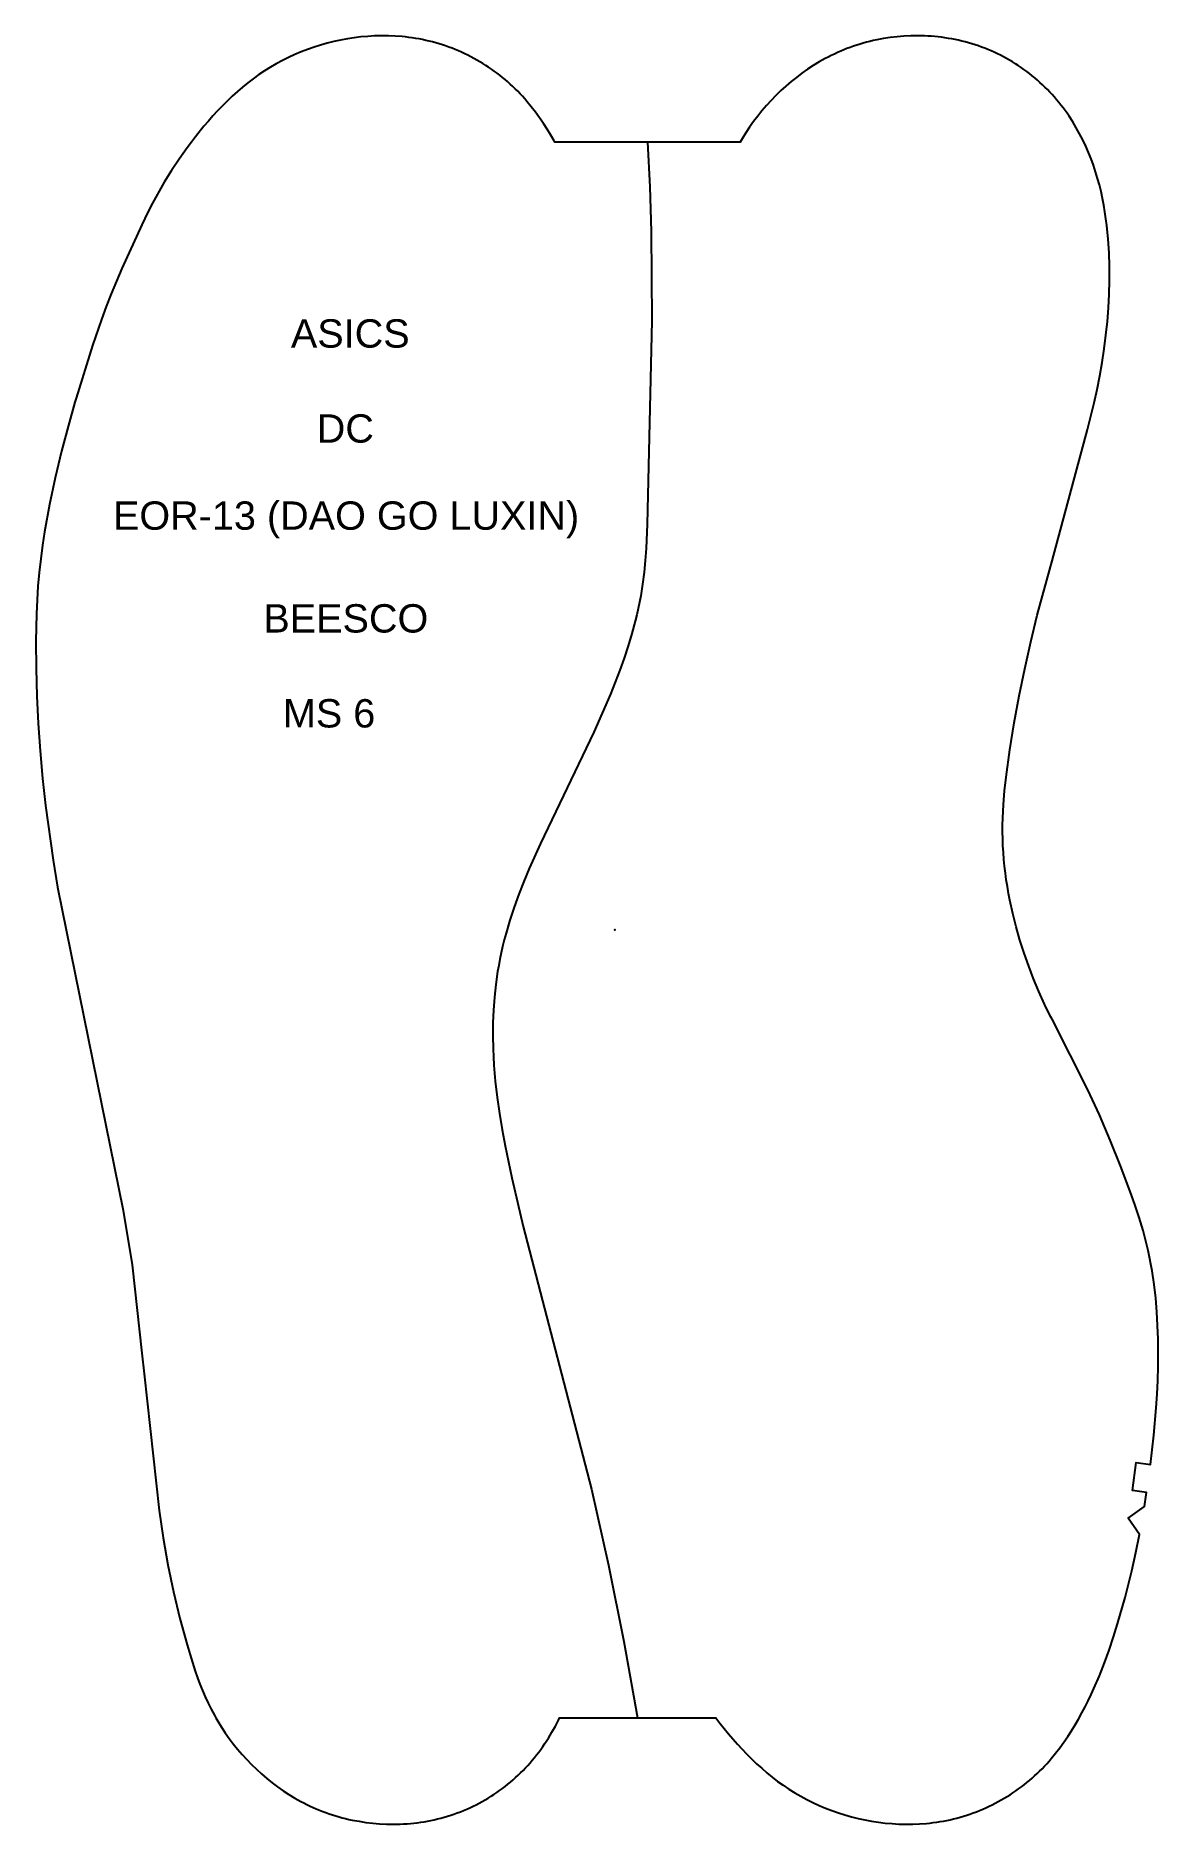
# Model space of a CAD drawing. Extents: x -897 to 5208, y 4 to 324.
# Drawn here: x 484.2 to 642.7, y 4 to 256.4 of the extents above; entities that cross this region are included whole.
import ezdxf

# ---------------------------------------------------------------- set-up
doc = ezdxf.new("R2010")
doc.units = 0
doc.layers.add('CK_LEVEL_1', color=7, linetype='CONTINUOUS')
doc.layers.add('DEFAULT', color=7, linetype='CONTINUOUS')
doc.styles.add('ARIAL_REGULAR', font='txt')

msp = doc.modelspace()

# ---------------------------------------------------------------- texts
at = {"layer": 'CK_LEVEL_1', "color": 7, "style": 'ARIAL_REGULAR'}
for s, p in [('ASICS', (520.26, 212.4)), ('DC', (523.91, 198.99)), ('EOR-13 (DAO GO LUXIN)', (495.14, 186.7)), ('BEESCO', (516.37, 172.19)), ('MS 6', (519.13, 158.79))]:
    msp.add_text(s, height=4, dxfattribs=at).set_placement(p)

# ---------------------------------------------------------------- linework, layer by layer
at = {"layer": 'DEFAULT'}
msp.add_lwpolyline([(620.85, 147.93), (621.01, 149.86), (621.21, 151.79), (621.73, 155.64), (622.36, 159.46), (623.07, 163.28), (623.85, 167.08), (624.7, 170.86), (625.62, 174.63), (627.7, 182.29), (632.72, 200.84), (633.65, 204.61), (634.06, 206.5), (634.43, 208.4), (634.76, 210.32), (635.05, 212.23), (635.3, 214.16), (635.51, 216.09), (635.67, 218.02), (635.78, 219.96), (635.83, 221.89), (635.82, 223.83), (635.75, 225.77), (635.62, 227.71), (635.43, 229.64), (635.31, 230.6), (635.17, 231.56), (635.01, 232.52), (634.83, 233.47), (634.62, 234.42), (634.39, 235.36), (634.14, 236.29), (633.85, 237.22), (633.55, 238.14), (633.21, 239.05), (632.85, 239.95), (632.46, 240.84), (632.05, 241.71), (631.6, 242.58), (631.13, 243.42), (630.63, 244.25), (630.1, 245.07), (629.83, 245.47), (629.54, 245.86), (629.26, 246.25), (628.96, 246.64), (628.66, 247.01), (628.35, 247.39), (628.03, 247.75), (627.71, 248.12), (627.38, 248.47), (627.04, 248.82), (626.7, 249.16), (626.35, 249.5), (626, 249.83), (625.63, 250.15), (625.27, 250.47), (624.89, 250.78), (624.51, 251.08), (624.13, 251.37), (623.73, 251.66), (623.34, 251.94), (622.94, 252.21), (622.53, 252.47), (622.12, 252.73), (621.7, 252.97), (621.28, 253.21), (620.85, 253.44), (620.42, 253.67), (619.99, 253.88), (619.55, 254.09), (619.1, 254.28), (618.66, 254.47), (618.21, 254.65), (617.75, 254.82), (617.3, 254.98), (616.84, 255.14), (616.37, 255.28), (615.91, 255.42), (615.44, 255.55), (614.97, 255.67), (614.5, 255.78), (614.02, 255.88), (613.55, 255.97), (613.07, 256.05), (612.59, 256.13), (612.11, 256.2), (611.63, 256.25), (611.15, 256.3), (610.66, 256.34), (610.18, 256.37), (609.7, 256.4), (609.21, 256.41), (608.73, 256.42), (608.24, 256.41), (607.76, 256.4), (606.79, 256.35), (605.82, 256.27), (604.86, 256.16), (603.9, 256.01), (602.95, 255.83), (602.47, 255.73), (602, 255.61), (601.53, 255.5), (601.06, 255.37), (600.6, 255.23), (600.14, 255.09), (599.68, 254.93), (599.22, 254.77), (598.76, 254.6), (598.31, 254.43), (597.87, 254.24), (597.42, 254.05), (596.98, 253.84), (596.54, 253.63), (596.11, 253.42), (595.68, 253.19), (594.83, 252.72), (594, 252.22), (593.19, 251.69), (592.4, 251.14), (591.62, 250.55), (590.86, 249.95), (590.12, 249.32), (589.41, 248.67), (588.71, 247.99), (588.04, 247.29), (587.38, 246.58), (586.75, 245.84), (586.15, 245.08), (585.57, 244.31), (585.01, 243.51), (584.47, 242.7), (583.96, 241.88), (583.7, 241.42), (557.51, 241.42), (557.42, 241.57), (556.93, 242.41), (556.43, 243.24), (555.9, 244.05), (555.35, 244.85), (554.79, 245.64), (554.2, 246.41), (553.58, 247.16), (553.26, 247.52), (552.94, 247.88), (552.61, 248.24), (552.28, 248.59), (551.93, 248.93), (551.58, 249.27), (551.23, 249.59), (550.87, 249.92), (550.5, 250.23), (550.13, 250.54), (549.75, 250.84), (549.36, 251.14), (548.97, 251.42), (548.57, 251.7), (548.17, 251.98), (547.77, 252.24), (547.36, 252.5), (546.94, 252.75), (546.52, 252.99), (546.09, 253.23), (545.67, 253.46), (545.23, 253.67), (544.8, 253.89), (544.36, 254.09), (543.91, 254.28), (543.46, 254.47), (543.01, 254.65), (542.56, 254.82), (542.1, 254.98), (541.64, 255.13), (541.18, 255.28), (540.71, 255.42), (540.25, 255.54), (539.78, 255.66), (539.3, 255.77), (538.83, 255.87), (538.36, 255.97), (537.88, 256.05), (537.4, 256.12), (536.92, 256.19), (536.44, 256.25), (535.96, 256.3), (534.99, 256.37), (534.02, 256.41), (533.05, 256.42), (532.08, 256.39), (531.11, 256.33), (530.15, 256.25), (529.18, 256.13), (528.23, 255.98), (527.27, 255.8), (526.33, 255.59), (525.38, 255.36), (524.45, 255.09), (523.53, 254.8), (522.61, 254.48), (521.7, 254.13), (520.81, 253.76), (519.93, 253.36), (519.06, 252.93), (518.2, 252.47), (517.36, 251.98), (516.54, 251.47), (515.74, 250.93), (514.95, 250.36), (514.18, 249.77), (513.43, 249.16), (512.7, 248.53), (511.98, 247.87), (511.28, 247.2), (510.59, 246.52), (509.92, 245.82), (509.26, 245.11), (508.62, 244.38), (507.99, 243.64), (506.77, 242.13), (506.23, 241.42), (505.6, 240.59), (504.47, 239.01), (503.39, 237.4), (502.37, 235.75), (501.88, 234.91), (501.41, 234.07), (500.5, 232.35), (499.65, 230.61), (499.24, 229.73), (496.41, 223.56), (495.64, 221.78), (494.89, 219.99), (494.19, 218.19), (493.52, 216.36), (492.26, 212.69), (489.94, 205.29), (489.76, 204.71), (488.8, 201.27), (487.89, 197.81), (486.99, 194.04), (486.19, 190.24), (485.5, 186.42), (485.21, 184.51), (484.95, 182.58), (484.74, 180.66), (484.56, 178.73), (484.43, 176.79), (484.33, 174.85), (484.24, 170.98), (484.28, 167.1), (484.39, 163.22), (484.59, 159.35), (484.86, 155.48), (485.21, 151.61), (485.64, 147.76), (486.7, 140.07), (487.33, 136.25), (496.57, 90.62), (497.83, 82.97), (499.24, 70.47), (499.57, 67.55), (501.68, 48.27), (502.23, 44.43), (502.91, 40.61), (503.7, 36.82), (504.6, 33.04), (505.61, 29.3), (506.16, 27.44), (506.75, 25.59), (507.08, 24.67), (507.42, 23.77), (507.78, 22.87), (508.16, 21.98), (508.57, 21.1), (509, 20.23), (509.46, 19.38), (509.68, 19), (509.95, 18.54), (510.46, 17.71), (510.99, 16.9), (511.55, 16.11), (512.13, 15.33), (512.74, 14.58), (513.37, 13.84), (514.02, 13.12), (514.69, 12.43), (515.39, 11.75), (516.11, 11.1), (516.84, 10.47), (517.6, 9.86), (518.38, 9.28), (519.17, 8.73), (519.99, 8.2), (520.82, 7.7), (521.67, 7.22), (522.09, 7), (522.53, 6.78), (522.96, 6.57), (523.41, 6.37), (523.85, 6.18), (524.3, 5.99), (524.75, 5.81), (525.2, 5.64), (525.66, 5.48), (526.12, 5.33), (526.58, 5.19), (527.05, 5.05), (527.51, 4.92), (527.98, 4.8), (528.46, 4.69), (528.93, 4.59), (529.88, 4.41), (530.84, 4.26), (531.81, 4.14), (532.77, 4.06), (533.74, 4.01), (534.23, 4), (534.71, 4), (535.2, 4.01), (535.68, 4.02), (536.16, 4.04), (536.65, 4.07), (537.13, 4.11), (537.61, 4.16), (538.1, 4.22), (538.58, 4.29), (539.05, 4.36), (539.53, 4.45), (540.01, 4.54), (540.48, 4.64), (540.95, 4.75), (541.42, 4.87), (541.89, 5), (542.36, 5.13), (542.82, 5.28), (543.28, 5.43), (543.74, 5.6), (544.19, 5.77), (544.64, 5.95), (545.09, 6.13), (545.53, 6.33), (545.97, 6.54), (546.4, 6.75), (546.83, 6.97), (547.26, 7.2), (547.68, 7.44), (548.1, 7.69), (548.51, 7.95), (548.92, 8.21), (549.32, 8.48), (549.72, 8.76), (550.11, 9.05), (550.49, 9.34), (550.87, 9.64), (551.25, 9.95), (551.62, 10.27), (551.98, 10.59), (552.33, 10.92), (552.68, 11.25), (553.03, 11.6), (553.36, 11.94), (553.69, 12.3), (554.02, 12.66), (554.33, 13.03), (554.64, 13.4), (554.94, 13.78), (555.24, 14.17), (555.53, 14.56), (555.81, 14.95), (556.08, 15.35), (556.61, 16.16), (557.11, 16.99), (557.59, 17.84), (558.03, 18.7), (558.17, 19), (580.24, 19), (580.79, 18.28), (582.01, 16.77), (582.64, 16.04), (583.28, 15.31), (583.94, 14.6), (584.61, 13.9), (585.3, 13.21), (586, 12.54), (586.72, 11.89), (587.45, 11.26), (588.2, 10.64), (588.97, 10.05), (589.75, 9.49), (590.56, 8.95), (591.38, 8.43), (592.22, 7.95), (593.07, 7.49), (593.94, 7.06), (594.82, 6.66), (595.72, 6.28), (596.63, 5.94), (597.54, 5.62), (598.47, 5.32), (599.4, 5.06), (600.34, 4.82), (601.29, 4.62), (602.24, 4.44), (603.2, 4.29), (604.16, 4.17), (605.13, 4.08), (606.1, 4.03), (607.07, 4), (608.04, 4.01), (609.01, 4.05), (609.97, 4.12), (610.45, 4.17), (610.94, 4.23), (611.42, 4.29), (611.89, 4.37), (612.37, 4.45), (612.85, 4.54), (613.32, 4.64), (613.79, 4.76), (614.26, 4.87), (614.73, 5), (615.2, 5.14), (615.66, 5.28), (616.12, 5.44), (616.58, 5.6), (617.03, 5.77), (617.48, 5.95), (617.93, 6.13), (618.37, 6.33), (618.81, 6.53), (619.25, 6.74), (619.68, 6.96), (620.11, 7.19), (620.54, 7.42), (620.96, 7.67), (621.37, 7.92), (621.78, 8.17), (622.19, 8.44), (622.59, 8.71), (622.99, 8.99), (623.38, 9.28), (623.76, 9.57), (624.14, 9.88), (624.52, 10.18), (624.88, 10.5), (625.25, 10.82), (625.6, 11.15), (625.95, 11.49), (626.29, 11.83), (626.63, 12.18), (626.96, 12.53), (627.28, 12.89), (627.6, 13.26), (628.21, 14.01), (628.8, 14.78), (629.37, 15.56), (629.92, 16.37), (630.44, 17.18), (630.95, 18.01), (631.44, 18.85), (631.91, 19.7), (632.36, 20.55), (632.8, 21.42), (633.22, 22.29), (633.62, 23.18), (634.39, 24.96), (635.1, 26.76), (635.75, 28.59), (636.37, 30.43), (636.95, 32.28), (638.01, 36.01), (638.95, 39.77), (639.52, 42.33), (640.04, 44.9), (638.44, 47.22), (640.74, 48.84), (641.04, 50.82), (639.06, 51.11), (639.6, 55.04), (641.59, 54.78), (642.07, 58.9), (642.42, 62.76), (642.55, 64.7), (642.63, 66.64), (642.68, 68.58), (642.7, 70.52), (642.67, 72.46), (642.61, 74.39), (642.5, 76.33), (642.34, 78.26), (642.12, 80.19), (641.83, 82.11), (641.66, 83.06), (641.48, 84.02), (641.27, 84.96), (641.05, 85.91), (640.81, 86.85), (640.56, 87.78), (640, 89.64), (639.39, 91.48), (638.74, 93.31), (637.38, 96.94), (635.93, 100.54), (634.4, 104.1), (632.78, 107.63), (627.7, 117.64), (627.51, 118), (626.66, 119.75), (625.86, 121.51), (625.1, 123.3), (624.41, 125.11), (623.76, 126.94), (623.17, 128.79), (622.64, 130.65), (622.16, 132.53), (621.75, 134.43), (621.57, 135.38), (621.4, 136.33), (621.25, 137.29), (621.12, 138.25), (621.01, 139.22), (620.91, 140.18), (620.84, 141.15), (620.78, 142.12), (620.75, 143.09), (620.73, 144.05), (620.73, 145.02), (620.76, 145.99)], close=True, dxfattribs=at)
msp.add_lwpolyline([(570.6, 241.42), (570.92, 235.11), (571.12, 228.8), (571.2, 216.18), (570.57, 187.47), (570.41, 184.07), (570.28, 182.38), (570.12, 180.7), (569.91, 179.02), (569.65, 177.35), (569.48, 176.46), (569.3, 175.58), (569.1, 174.69), (568.88, 173.81), (568.41, 172.06), (567.89, 170.31), (567.31, 168.59), (566.69, 166.87), (566.04, 165.17), (565.36, 163.48), (564.22, 160.8), (563.02, 158.15), (555.49, 142.41), (553.91, 138.87), (553.16, 137.07), (552.45, 135.27), (551.79, 133.45), (551.18, 131.61), (550.63, 129.76), (550.38, 128.82), (550.15, 127.88), (549.95, 127), (549.76, 126.11), (549.59, 125.22), (549.44, 124.33), (549.18, 122.53), (548.99, 120.72), (548.85, 118.91), (548.77, 117.09), (548.75, 115.27), (548.79, 113.46), (548.84, 112.3), (548.91, 111.15), (549.1, 108.86), (549.37, 106.57), (549.7, 104.29), (550.08, 102.02), (550.5, 99.75), (551.44, 95.24), (553.03, 88.35), (562.69, 51.3), (565.08, 40.58), (567.24, 29.81), (569.21, 19)], dxfattribs=at)
msp.add_point((565.97, 130.21), dxfattribs=at)

msp.set_redraw_order([(e.dxf.handle, doc.entitydb.next_handle()) for e in msp.query("TEXT MTEXT ATTDEF DIMENSION ARC_DIMENSION")])  # texts and dimensions are drawn at this point

doc.saveas('drawing.dxf')
